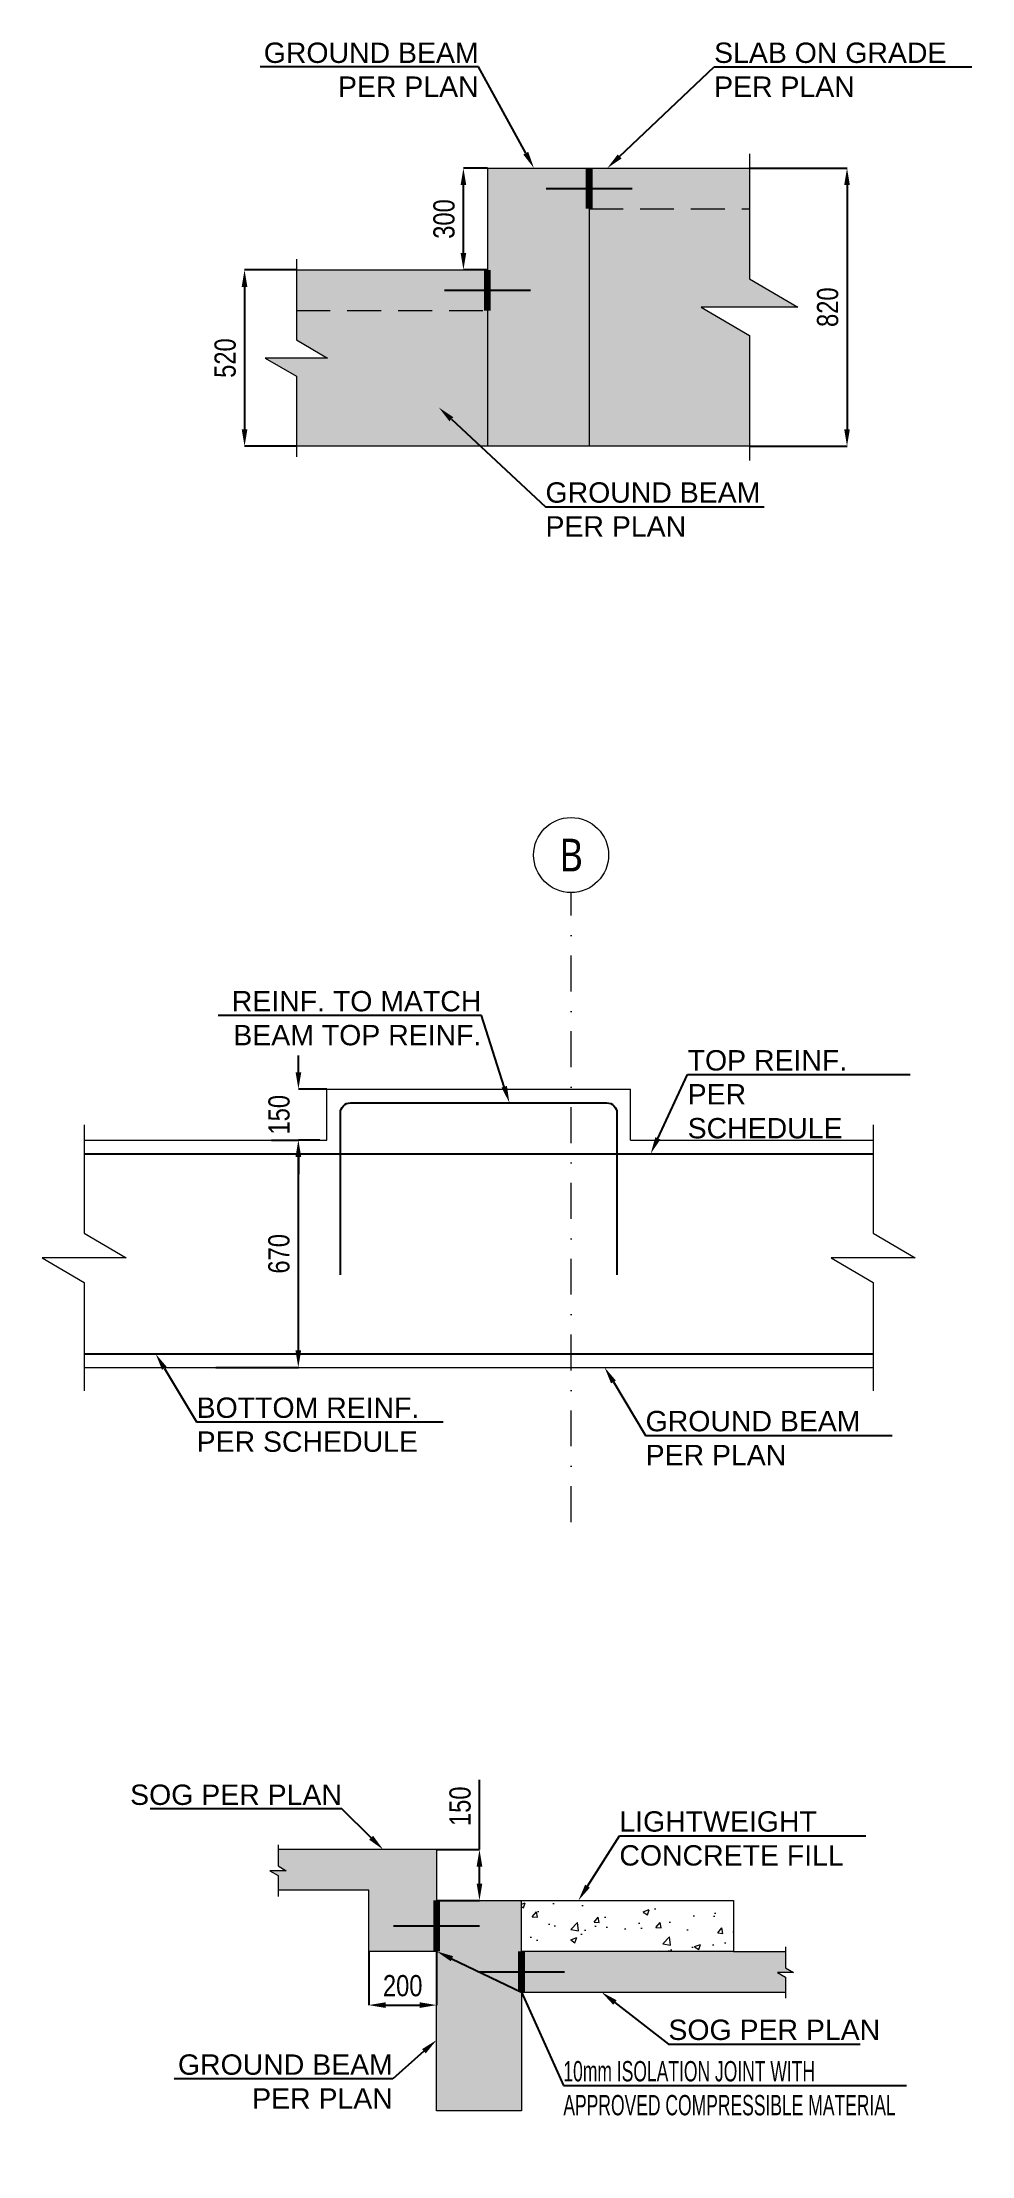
# Model space of a CAD drawing. Header units: millimetres. Extents: x 59041 to 244957, y 30807 to 119396.
# Drawn here: x 59041 to 61781, y 105071 to 111302 of the extents above; entities that cross this region are included whole.
import ezdxf
from ezdxf import colors
from ezdxf.entities.mleader import LeaderData, LeaderLine
from ezdxf.math import Vec2, Vec3

# ---------------------------------------------------------------- set-up
doc = ezdxf.new("R2010")
doc.units = ezdxf.units.MM
doc.header["$LTSCALE"] = 25
doc.header["$PDMODE"] = 35
doc.linetypes.add('Dot & Dashed', pattern=[8.937036832173666, 4.2333333333324, -2.351851851851333, 0, -2.351851646989934])
doc.linetypes.add('Hidden', pattern=[6, 4, -2])
for name, color, linetype in [('00_A_GRIDS.3D', 7, 'Continuous'), ('REINF', 1, 'Continuous'), ('S200G_SECTIONS', 3, 'Continuous'), ('STR_COL_HATCH', 8, 'Continuous'), ('VOIDS', 3, 'Continuous')]:
    doc.layers.add(name, color=color, linetype=linetype)
for name, color, linetype, lineweight in [('A-ANNO-DIMS', 211, 'Continuous', 9), ('S-COL', 3, 'Continuous', 13), ('S-HATCH', 8, 'Continuous', 9), ('S-SLAB', 3, 'Continuous', 13)]:
    doc.layers.add(name, color=color, linetype=linetype, lineweight=lineweight)
doc.styles.add('GENERATED_STYLE_1', font='arial.ttf')
doc.styles.add('GENERATED_STYLE_3', font='trebuc.ttf', dxfattribs={"width": 0.78})
doc.styles.add('style1', font='arial.ttf', dxfattribs={"width": 0.8, "height": 62.5})
doc.dimstyles.new('D375', dxfattribs={"dimtxt": 62.5, "dimasz": 50, "dimexe": 0.18, "dimexo": 0.0625, "dimgap": 25, "dimtad": 1, "dimdec": 0, "dimzin": 0, "dimdsep": 46, "dimtxsty": 'style1', "dimcen": 0.09, "dimclrd": 256, "dimclre": 256, "dimclrt": 2, "dimadec": 0, "dimazin": 0, "dimtfac": 1, "dimtdec": 0, "dimtofl": 0, "dimtmove": 0, "dimatfit": 3, "dimfxl": 1, "dimtolj": 1, "dimtzin": 0, "dimarcsym": 0})

msp = doc.modelspace()

# ---------------------------------------------------------------- texts
at = {"layer": '00_A_GRIDS.3D', "color": 7, "linetype": 'Dot & Dashed', "lineweight": 0, "insert": (60599.98972353742, 108905.5179117584), "char_height": 96.76236159035733, "width": 270.0440636186241, "attachment_point": 5, "style": 'GENERATED_STYLE_3'}
msp.add_mtext('{\\W0.85;B}', dxfattribs=at)

# ---------------------------------------------------------------- blocks, each defined once
blk = doc.blocks.new('*D36')
at = {"layer": 'A-ANNO-DIMS', "lineweight": -2, "transparency": 16777216}
for p, q in [((59790.14506132962, 110630.6013627273), (59637.24907686587, 110630.6013627273)), ((59637.42907686587, 110580.6013627273), (59637.42907686587, 110160.6013627273)), ((59790.14506132961, 110110.6013627273), (59637.24907686587, 110110.6013627273))]:
    blk.add_line(p, q, dxfattribs=at)
at = {"layer": 'A-ANNO-DIMS', "transparency": 16777216}
for points in [[(59629.09574353253, 110580.6013627273), (59645.7624101992, 110580.6013627273), (59637.42907686587, 110630.6013627273)], [(59629.09574353253, 110160.6013627273), (59645.7624101992, 110160.6013627273), (59637.42907686587, 110110.6013627273)]]:
    blk.add_solid(points, dxfattribs=at)
at = {"layer": 'Defpoints', "color": 0, "transparency": 16777216}
for p in [(59790.20756132962, 110630.6013627273), (59637.42907686587, 110110.6013627273), (59790.20756132961, 110110.6013627273)]:
    blk.add_point(p, dxfattribs=at)
at = {"layer": 'A-ANNO-DIMS', "color": 2, "transparency": 16777216, "insert": (59580.51826513328, 110370.6013627272), "char_height": 62.5, "attachment_point": 5, "rotation": 90, "style": 'style1'}
blk.add_mtext('\\A1;520', dxfattribs=at)
blk = doc.blocks.new('*D37')
at = {"layer": 'A-ANNO-DIMS', "lineweight": -2, "transparency": 16777216}
for p, q in [((60353.12302405111, 110930.6013627273), (60282.31133413171, 110930.6013627273)), ((60282.49133413172, 110680.6013627273), (60282.49133413172, 110880.6013627273)), ((60353.12302405111, 110630.6013627273), (60282.31133413171, 110630.6013627273))]:
    blk.add_line(p, q, dxfattribs=at)
at = {"layer": 'A-ANNO-DIMS', "transparency": 16777216}
for points in [[(60274.15800079838, 110880.6013627273), (60290.82466746505, 110880.6013627273), (60282.49133413172, 110930.6013627273)], [(60274.15800079838, 110680.6013627273), (60290.82466746505, 110680.6013627273), (60282.49133413172, 110630.6013627273)]]:
    blk.add_solid(points, dxfattribs=at)
at = {"layer": 'Defpoints', "color": 0, "transparency": 16777216}
for p in [(60282.49133413172, 110930.6013627273), (60353.18552405111, 110930.6013627273), (60353.18552405111, 110630.6013627273)]:
    blk.add_point(p, dxfattribs=at)
at = {"layer": 'A-ANNO-DIMS', "color": 2, "transparency": 16777216, "insert": (60225.55920589162, 110780.6013627272), "char_height": 62.5, "attachment_point": 5, "rotation": 90, "style": 'style1'}
blk.add_mtext('\\A1;300', dxfattribs=at)
blk = doc.blocks.new('*D38')
at = {"layer": 'A-ANNO-DIMS', "lineweight": -2, "transparency": 16777216}
for p, q in [((61125.47944223767, 110930.6013627273), (61413.33859233911, 110930.6013627273)), ((61413.15859233911, 110880.6013627273), (61413.15859233911, 110160.6013627273)), ((61125.47944223767, 110110.6013627273), (61413.33859233911, 110110.6013627273))]:
    blk.add_line(p, q, dxfattribs=at)
at = {"layer": 'A-ANNO-DIMS', "transparency": 16777216}
for points in [[(61404.82525900577, 110880.6013627273), (61421.49192567245, 110880.6013627273), (61413.15859233911, 110930.6013627273)], [(61404.82525900577, 110160.6013627273), (61421.49192567245, 110160.6013627273), (61413.15859233911, 110110.6013627273)]]:
    blk.add_solid(points, dxfattribs=at)
at = {"layer": 'Defpoints', "color": 0, "transparency": 16777216}
for p in [(61125.41694223767, 110930.6013627273), (61125.41694223767, 110110.6013627273), (61413.15859233911, 110110.6013627273)]:
    blk.add_point(p, dxfattribs=at)
at = {"layer": 'A-ANNO-DIMS', "color": 2, "transparency": 16777216, "insert": (61356.24778060652, 110520.6013627272), "char_height": 62.5, "attachment_point": 5, "rotation": 90, "style": 'style1'}
blk.add_mtext('\\A1;820', dxfattribs=at)
blk = doc.blocks.new('*D40')
at = {"layer": 'A-ANNO-DIMS', "lineweight": -2, "transparency": 16777216}
for p, q in [((59717.26109289391, 108064.8661721192), (59796.06052605734, 108064.8661721192)), ((59795.88052605734, 108014.8661721192), (59795.88052605734, 107444.8661721192)), ((59552.45373951442, 107394.8661721192), (59796.06052605734, 107394.8661721192))]:
    blk.add_line(p, q, dxfattribs=at)
at = {"layer": 'A-ANNO-DIMS', "transparency": 16777216}
for points in [[(59787.54719272401, 108014.8661721192), (59804.21385939068, 108014.8661721192), (59795.88052605734, 108064.8661721192)], [(59787.54719272401, 107444.8661721192), (59804.21385939068, 107444.8661721192), (59795.88052605734, 107394.8661721192)]]:
    blk.add_solid(points, dxfattribs=at)
at = {"layer": 'Defpoints', "color": 0, "transparency": 16777216}
for p in [(59717.19859289391, 108064.8661721192), (59552.39123951442, 107394.8661721192), (59795.88052605734, 107394.8661721192)]:
    blk.add_point(p, dxfattribs=at)
at = {"layer": 'A-ANNO-DIMS', "color": 2, "transparency": 16777216, "insert": (59738.96971432475, 107729.8661721191), "char_height": 62.5, "attachment_point": 5, "rotation": 90, "style": 'style1'}
blk.add_mtext('\\A1;670', dxfattribs=at)
blk = doc.blocks.new('*D41')
at = {"layer": 'A-ANNO-DIMS', "lineweight": -2, "transparency": 16777216}
for p, q in [((59796.24052605723, 108264.8661721191), (59796.24052605723, 108314.8661721191)), ((59879.79337665881, 108214.8661721191), (59796.06052605723, 108214.8661721191)), ((59859.21606144815, 108064.8661721192), (59796.06052605723, 108064.8661721192)), ((59796.24052605723, 108014.8661721192), (59796.24052605723, 107964.8661721192))]:
    blk.add_line(p, q, dxfattribs=at)
at = {"layer": 'A-ANNO-DIMS', "transparency": 16777216}
for points in [[(59787.90719272389, 108264.8661721191), (59804.57385939056, 108264.8661721191), (59796.24052605723, 108214.8661721191)], [(59787.90719272389, 108014.8661721192), (59804.57385939056, 108014.8661721192), (59796.24052605723, 108064.8661721192)]]:
    blk.add_solid(points, dxfattribs=at)
at = {"layer": 'Defpoints', "color": 0, "transparency": 16777216}
for p in [(59879.85587665881, 108214.8661721191), (59796.24052605723, 108064.8661721192), (59859.27856144815, 108064.8661721192)]:
    blk.add_point(p, dxfattribs=at)
at = {"layer": 'A-ANNO-DIMS', "color": 2, "transparency": 16777216, "insert": (59739.32971432464, 108139.8661721191), "char_height": 62.5, "attachment_point": 5, "rotation": 90, "style": 'style1'}
blk.add_mtext('\\A1;150', dxfattribs=at)
blk = doc.blocks.new('*D42')
at = {"layer": 'A-ANNO-DIMS', "lineweight": -2, "transparency": 16777216}
for p, q in [((60329.831868432, 105973.3972363381), (60329.831868432, 106178.990687907)), ((60203.64076024047, 105973.3972363381), (60330.011868432, 105973.3972363381)), ((60329.831868432, 105873.3972363381), (60329.831868432, 105923.3972363381)), ((60203.64076024047, 105823.3972363381), (60330.011868432, 105823.3972363381))]:
    blk.add_line(p, q, dxfattribs=at)
at = {"layer": 'A-ANNO-DIMS', "transparency": 16777216}
for points in [[(60321.49853509866, 105923.3972363381), (60338.16520176533, 105923.3972363381), (60329.831868432, 105973.3972363381)], [(60321.49853509866, 105873.3972363381), (60338.16520176533, 105873.3972363381), (60329.831868432, 105823.3972363381)]]:
    blk.add_solid(points, dxfattribs=at)
at = {"layer": 'Defpoints', "color": 0, "transparency": 16777216}
for p in [(60203.57826024047, 105973.3972363381), (60329.831868432, 105973.3972363381), (60203.57826024047, 105823.3972363381)]:
    blk.add_point(p, dxfattribs=at)
at = {"layer": 'A-ANNO-DIMS', "color": 2, "transparency": 16777216, "insert": (60272.92105669941, 106101.1939621225), "char_height": 62.5, "attachment_point": 5, "rotation": 90, "style": 'style1'}
blk.add_mtext('\\A1;150', dxfattribs=at)
blk = doc.blocks.new('*D43')
at = {"layer": 'A-ANNO-DIMS', "lineweight": -2, "transparency": 16777216}
for p, q in [((60003.57826024047, 105673.335016751), (60003.57826024047, 105514.7887057778)), ((60203.57826024047, 105673.3350167509), (60203.57826024047, 105514.7887057778)), ((60053.57826024047, 105514.9687057778), (60153.57826024047, 105514.9687057778))]:
    blk.add_line(p, q, dxfattribs=at)
at = {"layer": 'A-ANNO-DIMS', "transparency": 16777216}
for points in [[(60053.57826024047, 105523.3020391111), (60053.57826024047, 105506.6353724445), (60003.57826024047, 105514.9687057778)], [(60153.57826024047, 105523.3020391111), (60153.57826024047, 105506.6353724445), (60203.57826024047, 105514.9687057778)]]:
    blk.add_solid(points, dxfattribs=at)
at = {"layer": 'Defpoints', "color": 0, "transparency": 16777216}
for p in [(60003.57826024047, 105673.397516751), (60203.57826024047, 105673.3975167509), (60203.57826024047, 105514.9687057778)]:
    blk.add_point(p, dxfattribs=at)
at = {"layer": 'A-ANNO-DIMS', "color": 2, "transparency": 16777216, "insert": (60103.57826024047, 105571.8795175104), "char_height": 62.5, "attachment_point": 5, "style": 'style1'}
blk.add_mtext('\\A1;200', dxfattribs=at)

# ---------------------------------------------------------------- dimensions: what is measured, and where the dimension line sits
at = {"layer": 'A-ANNO-DIMS', "color": 1}
for base, p1, p2, picture, middle in [((60282.49133413172, 110930.6013627273), (60353.18552405108, 110630.6013627272), (60353.18552405108, 110930.6013627272), '*D37', (60225.55920589162, 110780.6013627272)), ((61413.15859233911, 110110.6013627273), (61125.41694223764, 110930.6013627272), (61125.41694223764, 110110.6013627272), '*D38', (61356.24778060652, 110520.6013627272)), ((59637.42907686587, 110110.6013627273), (59790.20756132959, 110630.6013627272), (59790.20756132958, 110110.6013627272), '*D36', (59580.51826513328, 110370.6013627272))]:
    dim = msp.add_linear_dim(base=base, p1=p1, p2=p2, angle=90, dimstyle='D375', dxfattribs=at)
    dim.commit()
    dim.dimension.update_dxf_attribs({"geometry": picture, "text_midpoint": middle})
at = {"layer": 'A-ANNO-DIMS'}
dim = msp.add_linear_dim(base=(59796.24052605723, 108064.8661721192), p1=(59879.85587665878, 108214.866172119), p2=(59859.27856144813, 108064.8661721191), angle=90, dimstyle='D375', dxfattribs=at)
dim.commit()
dim.dimension.update_dxf_attribs({"geometry": '*D41', "text_midpoint": (59796.24052605724, 108139.8661721191), "dimtype": 160})
for base, p1, p2, picture, middle in [((59795.88052605734, 107394.8661721192), (59717.19859289388, 108064.8661721191), (59552.39123951439, 107394.8661721191), '*D40', (59738.96971432475, 107729.8661721191)), ((60329.831868432, 105973.3972363381), (60203.57826024044, 105823.3972363381), (60203.57826024044, 105973.3972363381), '*D42', (60272.92105669941, 106101.1939621225))]:
    dim = msp.add_linear_dim(base=base, p1=p1, p2=p2, angle=90, dimstyle='D375', dxfattribs=at)
    dim.commit()
    dim.dimension.update_dxf_attribs({"geometry": picture, "text_midpoint": middle})
dim = msp.add_linear_dim(base=(60203.57826024047, 105514.9687057778), p1=(60003.57826024047, 105673.397516751), p2=(60203.57826024047, 105673.3975167509), dimstyle='D375', dxfattribs=at)
dim.commit()
dim.dimension.update_dxf_attribs({"geometry": '*D43', "text_midpoint": (60103.57826024047, 105571.8795175104)})

# ---------------------------------------------------------------- hatches: boundary and pattern name
at = {"layer": 'S-HATCH'}
h = msp.add_hatch(dxfattribs=at)
h.set_pattern_fill('AR-CONC', color=3)
h.set_pattern_definition([(49.99999999999999, (1146.871912176488, -1065.222433733346), (182.184668996004, -15.93908553890309), [19.05, -209.55]), (355, (1146.871912176488, -1065.222433733346), (-35.24342142496934, 191.0568452390351), [15.24, -167.64058417]), (100.4514447, (1162.053919176488, -1066.550687233346), (146.9412470903533, 175.1177519121951), [16.19000879999999, -178.0902445999999]), (46.18420000000001, (1146.871912176488, -1014.422433733346), (271.0790408921299, -42.04232793272715), [28.575, -314.325]), (96.63555760999994, (1169.461812176488, -1017.925933733346), (237.404134051503, 247.4261245977215), [24.28502314, -267.13560816]), (351.1841511700001, (1146.871912176488, -1014.422433733346), (237.404134064977, 247.4261245855326), [22.85996707, -251.45973192]), (21, (1172.271912176488, -1027.122433733346), (151.6143912691325, -102.2651981870876), [19.05, -209.55]), (326.0000000000001, (1172.271912176488, -1027.122433733346), (61.80202834764707, 184.1879661223193), [15.24, -167.64]), (71.45144499999999, (1184.906444776488, -1035.644533633346), (213.4164192787161, 81.92276888590524), [16.1900088, -178.0899376]), (37.50000000000001, (1146.871912176488, -1065.222433733346), (3.088603250591817, 84.55503887315311), [0, -165.608, 0, -170.18, 0, -168.275]), (7.499999999999999, (1146.871912176488, -1065.222433733346), (66.81966251030575, 100.1805748181195), [0, -97.02799999999999, 0, -161.798, 0, -64.135]), (327.5, (1090.229912176488, -1065.222433733346), (135.5905951668714, -5.728743992673444), [0, -63.5, 0, -198.12, 0, -262.89]), (317.5, (1064.829912176488, -1065.222433733346), (148.129181386018, 25.42649103333303), [0, -82.55, 0, -131.572, 0, -186.69])])
h.paths.add_polyline_path([(60453.57819862793, 105823.3972600316), (60453.57826024045, 105673.3975167509), (61078.5782538758, 105673.3975167509), (61078.5782538758, 105823.3975167509)])
at = {"layer": 'STR_COL_HATCH'}
h = msp.add_hatch(color=256, dxfattribs=at)
h.dxf.hatch_style = 1
h.paths.add_polyline_path([(60653.18552405108, 110810.6013627272), (60653.18552405108, 110930.6013627272), (60353.18552405108, 110930.6013627272), (60353.18552405108, 110110.6013627272), (60653.18552405108, 110110.6013627272)])
h = msp.add_hatch(color=256, dxfattribs=at)
h.dxf.hatch_style = 1
h.paths.add_polyline_path([(61125.41694223763, 110930.6013627272), (60653.18552405108, 110930.6013627272), (60653.18552405108, 110810.6013627272), (61125.41694223763, 110810.6013627272)])
at = {"layer": 'STR_COL_HATCH', "true_color": 0x939598}
h = msp.add_hatch(color=252, dxfattribs=at)
h.dxf.hatch_style = 1
h.paths.add_polyline_path([(60653.18552405108, 110110.6013627272), (61125.41694223763, 110110.6013627272), (61125.41694223763, 110437.1288546917), (60982.85965694192, 110520.6013627272), (61125.41694223763, 110520.6013627272), (61267.97422753343, 110520.6013627272), (61125.41694223763, 110604.0738707627), (61125.41694223763, 110810.6013627272), (60653.18552405108, 110810.6013627272)])
h.paths.add_polyline_path([(60353.18552405108, 110510.6013627272), (59790.20756132957, 110510.6013627272), (59790.20756132957, 110424.3765379294), (59882.04669703489, 110370.6013627272), (59790.20756132957, 110370.6013627272), (59698.36842562431, 110370.6013627272), (59790.20756132957, 110316.826187525), (59790.20756132957, 110110.6013627272), (60353.18552405108, 110110.6013627272)])
at = {"layer": 'STR_COL_HATCH'}
h = msp.add_hatch(color=256, dxfattribs=at)
h.dxf.hatch_style = 1
h.paths.add_polyline_path([(60353.18552405108, 110630.6013627272), (59790.20756132957, 110630.6013627272), (59790.20756132957, 110510.6013627272), (60353.18552405108, 110510.6013627272)], flags=17)
h = msp.add_hatch(color=256, dxfattribs=at)
h.dxf.hatch_style = 1
h.paths.add_polyline_path([(60203.57826024044, 105973.3972363381), (59736.08633352665, 105973.3972363381), (59736.08633352665, 105925.1571885854), (59760.0624202696, 105911.1183122898), (59736.08633352665, 105911.1183122898), (59712.11024678373, 105911.1183122898), (59736.08633352665, 105897.0794359941), (59736.08633352665, 105853.3972363381), (60203.57826024044, 105853.3972363381)])
h = msp.add_hatch(color=256, dxfattribs=at)
h.dxf.hatch_style = 1
h.paths.add_polyline_path([(60203.57826024047, 105823.3972600316), (60203.57826024047, 105853.3972363381), (60003.57826024046, 105853.3972363381), (60003.57826024047, 105673.397516751), (60203.57826024047, 105673.397516751)])
h = msp.add_hatch(color=256, dxfattribs=at)
h.dxf.hatch_style = 1
h.paths.add_polyline_path([(60453.57826024045, 105673.3975167509), (60453.57819862793, 105823.3972600316), (60203.57826024047, 105823.3972600316), (60203.57826024043, 105203.3972718784), (60453.57826024043, 105203.3972718784), (60453.57826024045, 105553.3975167509), (61231.88479332225, 105553.3975167509), (61231.88479332225, 105597.079716407), (61207.90870657932, 105611.1185927026), (61231.88479332225, 105611.1185927026), (61255.86088006519, 105611.1185927026), (61231.88479332225, 105625.1574689983), (61231.88479332225, 105673.3975167509), (61078.5782538758, 105673.3975167509)])

# ---------------------------------------------------------------- linework, layer by layer
at = {"layer": '00_A_GRIDS.3D', "color": 7, "linetype": 'Dot & Dashed', "lineweight": 0}
msp.add_line((60599.98972353747, 106938.8707522146), (60599.98972353747, 108794.9323556551), dxfattribs=at)
at = {"layer": '00_A_GRIDS.3D', "color": 7, "lineweight": 0}
msp.add_circle((60599.98972353742, 108905.5179117584), 110.5855561032655, dxfattribs=at)
at = {"layer": 'REINF'}
for p, q in [((59164.87710294552, 108024.866172119), (61489.96849725071, 108024.866172119)), ((59164.87710294552, 107434.866172119), (61489.96849725072, 107434.866172119))]:
    msp.add_line(p, q, dxfattribs=at)
msp.add_lwpolyline([(59919.85587665879, 107668.1680965904), (59919.85587665878, 108144.866172119, -0.414213562373095), (59949.85587665878, 108174.866172119), (60704.98972353747, 108174.866172119, -0.414213562373095), (60734.98972353747, 108144.866172119), (60734.98972353749, 107668.1680965904)], format="xyb", dxfattribs=at)
at = {"layer": 'S-COL'}
for p, q in [((60353.18552405108, 110930.6013627272), (61125.41694223764, 110930.6013627272)), ((60353.18552405108, 110930.6013627272), (60353.18552405108, 110110.6013627272)), ((60653.18552405108, 110930.6013627272), (60653.18552405108, 110110.6013627272)), ((59790.20756132959, 110630.6013627272), (60353.18552405108, 110630.6013627272)), ((61125.41694223764, 110110.6013627272), (59790.20756132959, 110110.6013627272)), ((59879.85587665878, 108214.866172119), (60774.98972353747, 108214.866172119)), ((59879.85587665878, 108064.866172119), (59879.85587665878, 108214.866172119)), ((60774.98972353747, 108064.866172119), (60774.98972353747, 108214.866172119)), ((59164.87710294552, 108064.866172119), (59879.85587665878, 108064.866172119)), ((60774.98972353747, 108064.866172119), (61489.96849725072, 108064.866172119)), ((59164.87710294552, 107394.866172119), (61489.96849725072, 107394.866172119)), ((60203.57826024044, 105973.3972363381), (59736.08633352665, 105973.3972363381)), ((60203.57826024044, 105973.3972363381), (60203.57826024044, 105823.3972363381)), ((60003.57826024045, 105853.3972363381), (59736.08633352665, 105853.3972363381)), ((60003.57826024047, 105673.397516751), (60003.57826024046, 105853.3972363381)), ((60453.5781986278, 105823.3972600316), (61078.5782538758, 105823.3975167509)), ((60453.57826024045, 105673.3975167509), (60453.57819862793, 105823.3972600316)), ((61078.5782538758, 105823.3975167509), (61078.5782538758, 105673.3975167509)), ((60203.57826024047, 105673.397516751), (60003.57826024047, 105673.397516751)), ((61078.5782538758, 105673.3975167509), (60453.57826024045, 105673.3975167509)), ((61078.5782538758, 105673.3975167509), (61231.88479332224, 105673.3975167509)), ((60453.57826024045, 105553.3975167509), (61231.88479332224, 105553.3975167509))]:
    msp.add_line(p, q, dxfattribs=at)
at = {"layer": 'S-COL', "linetype": 'Hidden'}
for p, q in [((60653.18552405108, 110810.6013627272), (61125.41694223764, 110810.6013627272)), ((59790.20756132959, 110510.6013627272), (60353.18552405108, 110510.6013627272))]:
    msp.add_line(p, q, dxfattribs=at)
at = {"layer": 'S-COL'}
msp.add_lwpolyline([(60453.57826024045, 105553.3975167509), (60453.57826024043, 105203.3972718784), (60203.57826024043, 105203.3972718784), (60203.57826024047, 105823.3972600316), (60453.57826024047, 105823.3972600316)], dxfattribs=at)
at = {"layer": 'S-SLAB'}
for points in [[(61125.41694223763, 110972.5280619828), (61125.41694223763, 110604.0738707627), (61267.97422753343, 110520.6013627272), (61125.41694223763, 110520.6013627272), (60982.85965694192, 110520.6013627272), (61125.41694223763, 110437.1288546917), (61125.41694223763, 110068.2236146269)], [(59790.20756132957, 110661.7443749954), (59790.20756132957, 110424.3765379294), (59882.04669703489, 110370.6013627272), (59790.20756132957, 110370.6013627272), (59698.36842562431, 110370.6013627272), (59790.20756132957, 110316.826187525), (59790.20756132957, 110079.1677729837)], [(59164.87710294552, 108109.8323168068), (59164.87710294552, 107790.4211379765), (59288.45933279179, 107718.0592193802), (59164.87710294552, 107718.0592193802), (59041.29487309933, 107718.0592193802), (59164.87710294552, 107645.6973007839), (59164.87710294552, 107325.895109864)], [(61489.96849725071, 108109.8323168068), (61489.96849725071, 107790.4211379765), (61613.55072709698, 107718.0592193802), (61489.96849725071, 107718.0592193802), (61366.38626740452, 107718.0592193802), (61489.96849725071, 107645.6973007839), (61489.96849725071, 107325.895109864)], [(59736.08633352665, 105987.1258886148), (59736.08633352665, 105925.1571885854), (59760.0624202696, 105911.1183122898), (59736.08633352665, 105911.1183122898), (59712.11024678373, 105911.1183122898), (59736.08633352665, 105897.0794359941), (59736.08633352665, 105835.0348760309)], [(61231.88479332225, 105687.1261690276), (61231.88479332225, 105625.1574689983), (61255.86088006519, 105611.1185927026), (61231.88479332225, 105611.1185927026), (61207.90870657932, 105611.1185927026), (61231.88479332225, 105597.079716407), (61231.88479332225, 105535.0351564438)]]:
    msp.add_lwpolyline(points, dxfattribs=at)
at = {"layer": 'S200G_SECTIONS', "color": 10, "const_width": 19.9998}
for points in [[(60653.18552405108, 110930.6013627272), (60653.18552405108, 110810.6013627272)], [(60353.18552405108, 110630.6013627272), (60353.18552405108, 110510.6013627272)], [(60203.57826024044, 105823.3972363381), (60203.57826024047, 105673.3975167509)], [(60453.57826024045, 105673.3975167509), (60453.57826024045, 105553.3975167509)]]:
    msp.add_lwpolyline(points, dxfattribs=at)
at = {"layer": 'VOIDS'}
for p, q in [((60526.3655983504, 110870.6013627272), (60780.00544975176, 110870.6013627272)), ((60226.31601343982, 110570.6013627272), (60479.95586484118, 110570.6013627272)), ((60076.75833453977, 105748.3973765445), (60330.39818594113, 105748.3973765445)), ((60326.70874962919, 105613.3975167509), (60580.34860103055, 105613.3975167509))]:
    msp.add_line(p, q, dxfattribs=at)

msp.set_redraw_order([(e.dxf.handle, doc.entitydb.next_handle()) for e in msp.query("TEXT MTEXT ATTDEF DIMENSION ARC_DIMENSION")])  # texts and dimensions are drawn at this point

# ---------------------------------------------------------------- leaders
at = {"layer": 'A-ANNO-DIMS'}
ml = msp.add_multileader_mtext('Standard', dxfattribs=at)
ml.set_content('GROUND BEAM PER PLAN', color=256, style='GENERATED_STYLE_1')
ml.set_leader_properties()
ml.build(insert=Vec2(0, 0))
ml.multileader.update_dxf_attribs({"text_left_attachment_type": 6, "text_right_attachment_type": 6, "dogleg_length": 0.36, "arrow_head_size": 50})
ctx = ml.context
ctx.base_point, ctx.char_height, ctx.arrow_head_size, ctx.landing_gap_size, ctx.plane_origin = Vec3(59704.71629569022, 111228.7211949201), 60, 50, 0.09, Vec3(59942.51317495849, 111137.80380826)
ctx.left_attachment, ctx.right_attachment, ctx.text_align_type = 6, 6, 2
notes = []
notes.append((ctx, [(0, (1, 1, 0), (60327.44745530825, 111228.7211949201), (-1, 0), 1.396927018504357e-11, [(1, [(60490.34022746177, 110930.6013627272)], 0, [])])]))
ctx.mtext.insert, ctx.mtext.width, ctx.mtext.alignment, ctx.mtext.flow_direction = Vec3(60327.35745530823, 111300.7211949201), 637.6626131536643, 3, 5
ml = msp.add_multileader_mtext('Standard', dxfattribs=at)
ml.set_content('SLAB ON GRADE PER PLAN', color=256, style='GENERATED_STYLE_1')
ml.set_leader_properties()
ml.build(insert=Vec2(0, 0))
ml.multileader.update_dxf_attribs({"text_left_attachment_type": 6, "text_right_attachment_type": 6, "dogleg_length": 0.36, "arrow_head_size": 50})
ctx = ml.context
ctx.base_point, ctx.char_height, ctx.arrow_head_size, ctx.landing_gap_size, ctx.plane_origin = Vec3(61021.3840837093, 111228.7211949201), 60, 50, 0.09, Vec3(60069.75808754501, 111137.80380826)
ctx.left_attachment, ctx.right_attachment = 6, 6
notes.append((ctx, [(1, (1, 1, 0), (61021.38408370929, 111228.7211949201), (1, 0), 1.396927018504357e-11, [(1, [(60706.64924119623, 110930.6013627272)], 0, [])])]))
ctx.mtext.insert, ctx.mtext.width, ctx.mtext.flow_direction = Vec3(61021.4740837093, 111300.7211949201), 751.7046416704281, 5
ml = msp.add_multileader_mtext('Standard', dxfattribs=at)
ml.set_content('GROUND BEAM PER PLAN', color=256, style='GENERATED_STYLE_1')
ml.set_leader_properties()
ml.build(insert=Vec2(0, 0))
ml.multileader.update_dxf_attribs({"text_left_attachment_type": 6, "text_right_attachment_type": 6, "dogleg_length": 0.36, "arrow_head_size": 50})
ctx = ml.context
ctx.base_point, ctx.char_height, ctx.arrow_head_size, ctx.landing_gap_size, ctx.plane_origin = Vec3(60524.39003024911, 109932.2873583607), 60, 50, 0.09, Vec3(59572.76403408482, 109895.6921358108)
ctx.left_attachment, ctx.right_attachment = 6, 6
notes.append((ctx, [(1, (1, 1, 0), (60524.39003024909, 109932.2873583607), (1, 0), 1.396927018504357e-11, [(1, [(60210.36522730882, 110224.363663551)], 0, [])])]))
ctx.mtext.insert, ctx.mtext.width, ctx.mtext.defined_height, ctx.mtext.flow_direction = Vec3(60524.48003024911, 110004.2873583607), 637.6626131536643, 38.72686969631442, 5
ml = msp.add_multileader_mtext('Standard', dxfattribs=at)
ml.set_content('REINF. TO MATCH BEAM TOP REINF.', color=256, style='GENERATED_STYLE_1')
ml.set_leader_properties()
ml.build(insert=Vec2(0, 0))
ml.multileader.update_dxf_attribs({"text_left_attachment_type": 6, "text_right_attachment_type": 6, "dogleg_length": 0.36, "arrow_head_size": 50})
ctx = ml.context
ctx.base_point, ctx.char_height, ctx.arrow_head_size, ctx.landing_gap_size, ctx.plane_origin = Vec3(59613.00910186127, 108432.630296571), 60, 50, 0.09, Vec3(59694.30978752575, 107628.7922812021)
ctx.left_attachment, ctx.right_attachment, ctx.text_align_type = 6, 6, 2
notes.append((ctx, [(0, (1, 1, 0), (60335.56290813686, 108432.630296571), (-1, 0), 1.396927018504357e-11, [(1, [(60418.13638156278, 108174.866172119)], 0, [])])]))
ctx.mtext.insert, ctx.mtext.width, ctx.mtext.defined_height, ctx.mtext.alignment, ctx.mtext.flow_direction = Vec3(60335.47290813684, 108504.630296571), 767.6193766157114, 38.72686969631442, 3, 5
ml = msp.add_multileader_mtext('Standard', dxfattribs=at)
ml.set_content('TOP REINF. PER SCHEDULE', color=256, style='GENERATED_STYLE_1')
ml.set_leader_properties()
ml.build(insert=Vec2(0, 0))
ml.multileader.update_dxf_attribs({"text_left_attachment_type": 6, "text_right_attachment_type": 6, "dogleg_length": 0.36, "arrow_head_size": 50})
ctx = ml.context
ctx.base_point, ctx.char_height, ctx.arrow_head_size, ctx.landing_gap_size, ctx.plane_origin = Vec3(60943.3255316205, 108258.2299727743), 60, 50, 0.09, Vec3(60110.56957746876, 107478.7922812021)
ctx.left_attachment, ctx.right_attachment = 6, 6
notes.append((ctx, [(1, (1, 1, 0), (60943.32553162049, 108258.2299727743), (1, 0), 1.396927018504357e-11, [(1, [(60834.3961715058, 108024.866172119)], 0, [])])]))
ctx.mtext.insert, ctx.mtext.width, ctx.mtext.defined_height, ctx.mtext.flow_direction = Vec3(60943.4155316205, 108330.2299727743), 649.0917348590185, 38.72686969631442, 5
ml = msp.add_multileader_mtext('Standard', dxfattribs=at)
ml.set_content('BOTTOM REINF. PER SCHEDULE', color=256, style='GENERATED_STYLE_1')
ml.set_leader_properties()
ml.build(insert=Vec2(0, 0))
ml.multileader.update_dxf_attribs({"text_left_attachment_type": 6, "text_right_attachment_type": 6, "dogleg_length": 0.36, "arrow_head_size": 50})
ctx = ml.context
ctx.base_point, ctx.char_height, ctx.arrow_head_size, ctx.landing_gap_size, ctx.plane_origin = Vec3(59496.16783677711, 107234.2039891229), 60, 50, 0.09, Vec3(58651.71225475054, 106888.7922812021)
ctx.left_attachment, ctx.right_attachment = 6, 6
notes.append((ctx, [(1, (1, 1, 0), (59496.16783677709, 107234.2039891229), (1, 0), 1.396927018504357e-11, [(1, [(59375.53884878757, 107434.866172119)], 0, [])])]))
ctx.mtext.insert, ctx.mtext.width, ctx.mtext.defined_height, ctx.mtext.flow_direction = Vec3(59496.25783677711, 107306.2039891229), 719.2409313686396, 38.72686969631442, 5
ml = msp.add_multileader_mtext('Standard', dxfattribs=at)
ml.set_content('GROUND BEAM PER PLAN', color=256, style='GENERATED_STYLE_1')
ml.set_leader_properties()
ml.build(insert=Vec2(0, 0))
ml.multileader.update_dxf_attribs({"text_left_attachment_type": 6, "text_right_attachment_type": 6, "dogleg_length": 0.36, "arrow_head_size": 50})
ctx = ml.context
ctx.base_point, ctx.char_height, ctx.arrow_head_size, ctx.landing_gap_size, ctx.plane_origin = Vec3(60819.48026910165, 107194.6578052329), 60, 50, 0.09, Vec3(59975.02468707508, 106849.2460973121)
ctx.left_attachment, ctx.right_attachment = 6, 6
notes.append((ctx, [(1, (1, 1, 0), (60819.48026910164, 107194.6578052329), (1, 0), 1.396927018504357e-11, [(1, [(60698.8512811121, 107394.866172119)], 0, [])])]))
ctx.mtext.insert, ctx.mtext.width, ctx.mtext.defined_height, ctx.mtext.flow_direction = Vec3(60819.57026910165, 107266.6578052329), 719.2409313686396, 38.72686969631442, 5
ml = msp.add_multileader_mtext('Standard', dxfattribs=at)
ml.set_content('SOG PER PLAN', color=256, style='GENERATED_STYLE_1')
ml.set_leader_properties()
ml.build(insert=Vec2(0, 0))
ml.multileader.update_dxf_attribs({"text_left_attachment_type": 6, "text_right_attachment_type": 6, "dogleg_length": 0.36, "arrow_head_size": 50})
ctx = ml.context
ctx.base_point, ctx.char_height, ctx.arrow_head_size, ctx.landing_gap_size, ctx.plane_origin = Vec3(59310.7478847587, 106093.1412723767), 60, 50, 0.09, Vec3(58466.29230273213, 105834.085799182)
ctx.left_attachment, ctx.right_attachment, ctx.text_align_type = 6, 6, 2
notes.append((ctx, [(0, (1, 1, 0), (59924.47495160728, 106093.1412723767), (-1, 0), 1.396927018504357e-11, [(1, [(60046.07877256174, 105973.3972363381)], 0, [])])]))
ctx.mtext.insert, ctx.mtext.width, ctx.mtext.defined_height, ctx.mtext.alignment, ctx.mtext.flow_direction = Vec3(59924.38495160727, 106165.1412723767), 637.6626131536643, 38.72686969631442, 3, 5
ml = msp.add_multileader_mtext('Standard', dxfattribs=at)
ml.set_content('LIGHTWEIGHT CONCRETE FILL', color=256, style='GENERATED_STYLE_1')
ml.set_leader_properties()
ml.build(insert=Vec2(0, 0))
ml.multileader.update_dxf_attribs({"text_left_attachment_type": 6, "text_right_attachment_type": 6, "dogleg_length": 0.36, "arrow_head_size": 50})
ctx = ml.context
ctx.base_point, ctx.char_height, ctx.arrow_head_size, ctx.landing_gap_size, ctx.plane_origin = Vec3(60742.14493336689, 106014.379172991), 60, 50, 0.09, Vec3(59897.68935134031, 105668.9674650701)
ctx.left_attachment, ctx.right_attachment = 6, 6
notes.append((ctx, [(1, (1, 1, 0), (60742.14493336687, 106014.379172991), (1, 0), 1.396927018504357e-11, [(1, [(60621.51594537734, 105823.3973883913)], 0, [])])]))
ctx.mtext.insert, ctx.mtext.width, ctx.mtext.defined_height, ctx.mtext.flow_direction = Vec3(60742.23493336688, 106086.379172991), 719.2409313686396, 38.72686969631442, 5
ml = msp.add_multileader_mtext('Standard', dxfattribs=at)
ml.set_content('{\\fArial Narrow|b0|i0|c0|p34;\\W0.75;10mm ISOLATION JOINT WITH APPROVED COMPRESSIBLE MATERIAL}', color=256, style='GENERATED_STYLE_1')
ml.set_leader_properties()
ml.build(insert=Vec2(0, 0))
ml.multileader.update_dxf_attribs({"has_dogleg": 0, "text_left_attachment_type": 6, "text_right_attachment_type": 6, "dogleg_length": 0.36, "arrow_head_size": 50})
ctx = ml.context
ctx.base_point, ctx.char_height, ctx.arrow_head_size, ctx.landing_gap_size, ctx.plane_origin = Vec3(60577.05698595947, 105278.0461205876), 60, 50, 0.09, Vec3(60208.28614697948, 105018.9906473928)
ctx.left_attachment, ctx.right_attachment = 6, 6
notes.append((ctx, [(1, (1, 1, 0), (60577.05698595945, 105278.0461205876), (1, 0), 1.396927018504357e-11, [(1, [(60203.57826024047, 105673.397516751), (60453.57826024045, 105553.3975167509)], 0, [])])]))
ctx.mtext.insert, ctx.mtext.width, ctx.mtext.defined_height, ctx.mtext.flow_direction = Vec3(60577.14698595947, 105350.0461205876), 1001.750767357447, 38.72686969631442, 5
ml = msp.add_multileader_mtext('Standard', dxfattribs=at)
ml.set_content('SOG PER PLAN', color=256, style='GENERATED_STYLE_1')
ml.set_leader_properties()
ml.build(insert=Vec2(0, 0))
ml.multileader.update_dxf_attribs({"text_left_attachment_type": 6, "text_right_attachment_type": 6, "dogleg_length": 0.36, "arrow_head_size": 50})
ctx = ml.context
ctx.base_point, ctx.char_height, ctx.arrow_head_size, ctx.landing_gap_size, ctx.plane_origin = Vec3(60886.70721424135, 105400.1812585282), 60, 50, 0.09, Vec3(60042.25163221478, 105141.1257853335)
ctx.left_attachment, ctx.right_attachment = 6, 6
notes.append((ctx, [(1, (1, 1, 0), (60886.70721424134, 105400.1812585282), (1, 0), 1.396927018504357e-11, [(1, [(60689.55998820817, 105553.3975167509)], 0, [])])]))
ctx.mtext.insert, ctx.mtext.width, ctx.mtext.defined_height, ctx.mtext.flow_direction = Vec3(60886.79721424135, 105472.1812585282), 637.6626131536643, 38.72686969631442, 5
ml = msp.add_multileader_mtext('Standard', dxfattribs=at)
ml.set_content('GROUND BEAM PER PLAN', color=256, style='GENERATED_STYLE_1')
ml.set_leader_properties()
ml.build(insert=Vec2(0, 0))
ml.multileader.update_dxf_attribs({"text_left_attachment_type": 6, "text_right_attachment_type": 6, "dogleg_length": 0.36, "arrow_head_size": 50})
ctx = ml.context
ctx.base_point, ctx.char_height, ctx.arrow_head_size, ctx.landing_gap_size, ctx.plane_origin = Vec3(59451.79454603381, 105297.6321493636), 60, 50, 0.09, Vec3(58607.33896400723, 105038.5766761689)
ctx.left_attachment, ctx.right_attachment, ctx.text_align_type = 6, 6, 2
notes.append((ctx, [(0, (1, 1, 0), (60074.52570565183, 105297.6321493636), (-1, 0), 1.396927018504357e-11, [(1, [(60203.57826024045, 105412.1306111926)], 0, [])])]))
ctx.mtext.insert, ctx.mtext.width, ctx.mtext.defined_height, ctx.mtext.alignment, ctx.mtext.flow_direction = Vec3(60074.43570565181, 105369.6321493636), 637.6626131536643, 38.72686969631442, 3, 5
for ctx, leaders in notes:
    for number, flags, end, landing, length, lines in leaders:
        leader = LeaderData()
        leader.index, (leader.has_last_leader_line, leader.has_dogleg_vector, leader.attachment_direction) = number, flags
        leader.last_leader_point, leader.dogleg_vector, leader.dogleg_length = Vec3(end), Vec3(landing), length
        for number, points, colour, breaks in lines:
            line = LeaderLine()
            line.index, line.vertices, line.color, line.breaks = number, Vec3.list(points), colors.encode_raw_color(colour), breaks
            leader.lines.append(line)
        ctx.leaders.append(leader)

doc.saveas('drawing.dxf')
